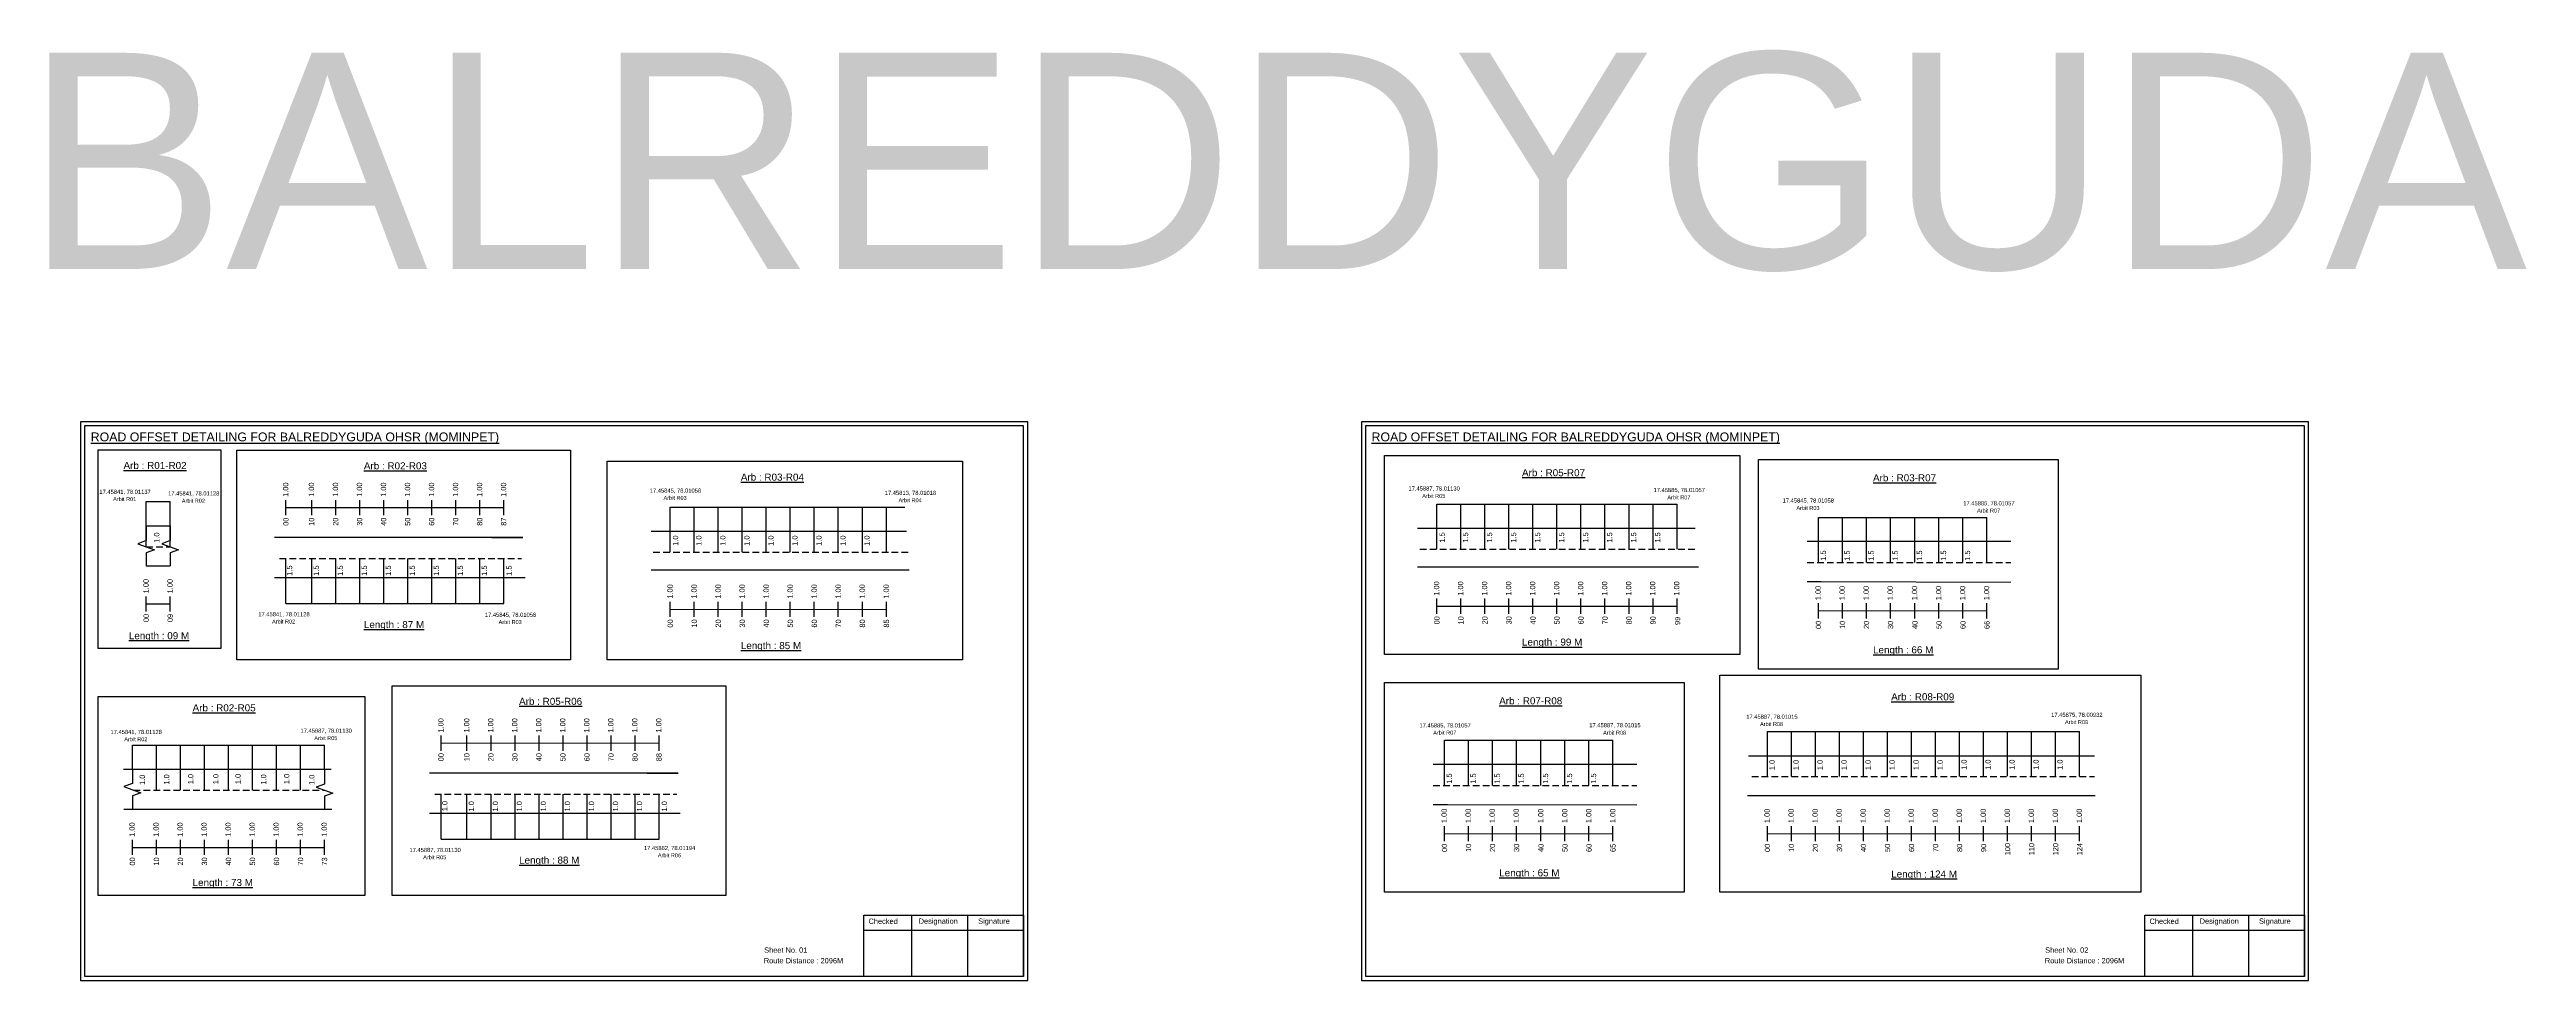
# Model space of a CAD drawing. Header units: inches. Extents: x 1111 to 5168, y 343 to 1601.
# Drawn here: x 1111 to 2514, y 343 to 871 of the extents above; entities that cross this region are included whole.
import ezdxf

# ---------------------------------------------------------------- set-up
doc = ezdxf.new("R2010")
doc.units = ezdxf.units.IN
doc.header["$MEASUREMENT"] = 0
doc.linetypes.add('DASHED2', pattern=[0.375, 0.25, -0.125])
for name, color, linetype in [('PDF_Geometry', 7, 'Continuous'), ('PDF_Text', 5, 'Continuous'), ('pipe', 5, 'Continuous')]:
    doc.layers.add(name, color=color, linetype=linetype)
doc.styles.add('PDF Arial', font='arial.ttf')
doc.styles.get("Standard").update_dxf_attribs({"font": 'arial.ttf'})

msp = doc.modelspace()

# ---------------------------------------------------------------- linework, layer by layer
at = {"color": 5}
for p, q in [((1166, 614.5), (1179.6, 614.5)), ((1462.8, 611.4), (1595.6, 611.4)), ((1897, 613.1), (2033, 613.1)), ((2113.1, 605.6), (2208.5, 605.6)), ((1245.1, 556.7), (1368.6, 556.7)), ((1901.3, 479.2), (1996.7, 479.2)), ((2084.2, 484.2), (2261, 484.2)), ((1158.2, 476.5), (1267, 476.5)), ((1333, 423.2), (1456.5, 423.2))]:
    msp.add_line(p, q, dxfattribs=at)
for p, q in [((1166, 588.9), (1166, 614.5)), ((1179.6, 588.9), (1179.6, 614.5)), ((1462.8, 585.9), (1462.8, 611.4)), ((1476.4, 585.9), (1476.4, 611.4)), ((1490, 585.9), (1490, 611.4)), ((1503.6, 585.9), (1503.6, 611.4)), ((1517.2, 585.9), (1517.2, 611.4)), ((1530.8, 585.9), (1530.8, 611.4)), ((1544.4, 585.9), (1544.4, 611.4)), ((1558, 585.9), (1558, 611.4)), ((1571.6, 585.9), (1571.6, 611.4)), ((1585.2, 585.9), (1585.2, 611.4)), ((1897, 587.6), (1897, 613.1)), ((1910.6, 587.6), (1910.6, 613.1)), ((1924.2, 587.6), (1924.2, 613.1)), ((1937.8, 587.6), (1937.8, 613.1)), ((1951.4, 587.6), (1951.4, 613.1)), ((1965, 587.6), (1965, 613.1)), ((1978.6, 587.6), (1978.6, 613.1)), ((1992.2, 587.6), (1992.2, 613.1)), ((2005.8, 587.6), (2005.8, 613.1)), ((2019.4, 587.6), (2019.4, 613.1)), ((2033, 587.6), (2033, 613.1)), ((2113.1, 580), (2113.1, 605.6)), ((2126.7, 580), (2126.7, 605.6)), ((2140.3, 580), (2140.3, 605.6)), ((2153.9, 580), (2153.9, 605.6)), ((2167.7, 580), (2167.7, 605.6)), ((2181.3, 580), (2181.3, 605.6)), ((2194.9, 580), (2194.9, 605.6)), ((2208.5, 580), (2208.5, 605.6)), ((1166, 600.8), (1179.6, 600.8)), ((1379.4, 594.1), (1238.6, 594.1)), ((1361.8, 594.1), (1379.4, 594.1)), ((1452, 597.8), (1596.7, 597.8)), ((1886.1, 599.5), (2043.3, 599.5)), ((2222.1, 591.9), (2106.7, 591.9)), ((1166, 578.1), (1179.6, 578.1)), ((1245.1, 556.7), (1245.1, 582.3)), ((1259.8, 556.7), (1259.8, 582.3)), ((1273.4, 556.7), (1273.4, 582.3)), ((1287, 556.7), (1287, 582.3)), ((1300.6, 556.7), (1300.6, 582.3)), ((1314.2, 556.7), (1314.2, 582.3)), ((1327.8, 556.7), (1327.8, 582.3)), ((1341.4, 556.7), (1341.4, 582.3)), ((1355, 556.7), (1355, 582.3)), ((1368.6, 556.7), (1368.6, 582.3)), ((1598.2, 575.6), (1452, 575.6)), ((2045.1, 577.3), (1886.1, 577.3)), ((1238.6, 571.5), (1270.7, 571.5)), ((1270.7, 571.5), (1380.6, 571.5)), ((2106.7, 569.2), (2114.7, 569.2)), ((2114.7, 569.2), (2222.1, 568.9)), ((1901.3, 453.6), (1901.3, 479.2)), ((1914.9, 453.6), (1914.9, 479.2)), ((1928.5, 453.6), (1928.5, 479.2)), ((1942.1, 453.6), (1942.1, 479.2)), ((1955.9, 453.6), (1955.9, 479.2)), ((1969.5, 453.6), (1969.5, 479.2)), ((1983.1, 453.6), (1983.1, 479.2)), ((1996.7, 453.6), (1996.7, 479.2)), ((2084.2, 458.7), (2084.2, 484.2)), ((2097.8, 458.7), (2097.8, 484.2)), ((2111.4, 458.7), (2111.4, 484.2)), ((2125, 458.7), (2125, 484.2)), ((2138.6, 458.7), (2138.6, 484.2)), ((2152.2, 458.7), (2152.2, 484.2)), ((2165.8, 458.7), (2165.8, 484.2)), ((2179.4, 458.7), (2179.4, 484.2)), ((2193, 458.7), (2193, 484.2)), ((2206.5, 458.8), (2206.5, 484.4)), ((2220.1, 458.8), (2220.1, 484.4)), ((2233.7, 458.8), (2233.7, 484.4)), ((2247.3, 458.8), (2247.3, 484.4)), ((2261, 458.7), (2261, 484.2)), ((1158.2, 462.8), (1158.2, 476.5)), ((1171.8, 451), (1171.8, 476.5)), ((1185.4, 451), (1185.4, 476.5)), ((1199, 451), (1199, 476.5)), ((1212.6, 451), (1212.6, 476.5)), ((1226.2, 451), (1226.2, 476.5)), ((1239.8, 451), (1239.8, 476.5)), ((1253.4, 451), (1253.4, 476.5)), ((1267, 462.8), (1267, 476.5)), ((2010.3, 465.5), (1894.9, 465.5)), ((2073.5, 470.5), (2269.4, 470.5)), ((1153.2, 462.8), (1270.8, 462.9)), ((1467.3, 460.6), (1326.5, 460.6)), ((1449.7, 460.6), (1467.3, 460.6)), ((1153.3, 440.2), (1271.1, 440.2)), ((1326.5, 437.9), (1358.6, 437.9)), ((1333, 423.2), (1333, 448.7)), ((1347.7, 423.2), (1347.7, 448.7)), ((1358.6, 437.9), (1468.5, 437.9)), ((1361.3, 423.2), (1361.3, 448.7)), ((1374.9, 423.2), (1374.9, 448.7)), ((1388.5, 423.2), (1388.5, 448.7)), ((1402.1, 423.2), (1402.1, 448.7)), ((1415.7, 423.2), (1415.7, 448.7)), ((1429.3, 423.2), (1429.3, 448.7)), ((1442.9, 423.2), (1442.9, 448.7)), ((1456.5, 423.2), (1456.5, 448.7)), ((1894.9, 442.8), (1903, 442.8)), ((1903, 442.8), (2010.3, 442.6)), ((2073, 447.9), (2269.8, 447.9))]:
    msp.add_line(p, q)
at = {"color": 217, "true_color": 0x93278f}
for p, q in [((1245.1, 606.9), (1245.1, 615.4)), ((1245.1, 611.2), (1368.6, 611.2)), ((1259.8, 606.9), (1259.8, 615.4)), ((1273.4, 606.9), (1273.4, 615.4)), ((1287, 606.9), (1287, 615.4)), ((1300.6, 606.9), (1300.6, 615.4)), ((1314.2, 606.9), (1314.2, 615.4)), ((1327.8, 606.9), (1327.8, 615.4)), ((1341.4, 606.9), (1341.4, 615.4)), ((1355, 606.9), (1355, 615.4)), ((1368.6, 606.9), (1368.6, 615.4)), ((1166, 552.2), (1166, 560.8)), ((1166, 556.5), (1179.6, 556.5)), ((1179.6, 552.2), (1179.6, 560.8)), ((1462.8, 549.2), (1462.8, 557.7)), ((1462.8, 553.4), (1585.2, 553.5)), ((1476.4, 549.2), (1476.4, 557.7)), ((1490, 549.2), (1490, 557.7)), ((1503.6, 549.2), (1503.6, 557.7)), ((1517.2, 549.2), (1517.2, 557.7)), ((1530.8, 549.2), (1530.8, 557.7)), ((1544.4, 549.2), (1544.4, 557.7)), ((1558, 549.2), (1558, 557.7)), ((1571.6, 549.2), (1571.6, 557.7)), ((1585.2, 549.2), (1585.2, 557.7)), ((1897, 550.9), (1897, 559.5)), ((1897, 555.2), (2033, 555.2)), ((1910.6, 550.9), (1910.6, 559.5)), ((1924.2, 550.9), (1924.2, 559.5)), ((1937.8, 550.9), (1937.8, 559.5)), ((1951.4, 550.9), (1951.4, 559.5)), ((1965, 550.9), (1965, 559.5)), ((1978.6, 550.9), (1978.6, 559.5)), ((1992.2, 550.9), (1992.2, 559.5)), ((2005.8, 550.9), (2005.8, 559.5)), ((2019.4, 550.9), (2019.4, 559.5)), ((2033, 550.9), (2033, 559.5)), ((2113.1, 548.3), (2113.1, 556.9)), ((2113.1, 552.6), (2208.5, 552.7)), ((2126.7, 548.3), (2126.7, 556.9)), ((2140.3, 548.3), (2140.3, 556.9)), ((2153.9, 548.3), (2153.9, 556.9)), ((2167.7, 548.3), (2167.7, 556.9)), ((2181.3, 548.3), (2181.3, 556.9)), ((2194.9, 548.3), (2194.9, 556.9)), ((2208.5, 548.3), (2208.5, 556.9)), ((1333, 473.3), (1333, 481.9)), ((1333, 477.6), (1456.5, 477.7)), ((1347.7, 473.3), (1347.7, 481.9)), ((1361.3, 473.3), (1361.3, 481.9)), ((1374.9, 473.3), (1374.9, 481.9)), ((1388.5, 473.3), (1388.5, 481.9)), ((1402.1, 473.3), (1402.1, 481.9)), ((1415.7, 473.3), (1415.7, 481.9)), ((1429.3, 473.3), (1429.3, 481.9)), ((1442.9, 473.3), (1442.9, 481.9)), ((1456.5, 473.3), (1456.5, 481.9)), ((1158.2, 414.3), (1158.2, 422.8)), ((1171.8, 414.3), (1171.8, 422.8)), ((1185.4, 414.3), (1185.4, 422.8)), ((1199, 414.3), (1199, 422.8)), ((1212.6, 414.3), (1212.6, 422.8)), ((1226.2, 414.3), (1226.2, 422.8)), ((1239.8, 414.3), (1239.8, 422.8)), ((1253.4, 414.3), (1253.4, 422.8)), ((1267, 414.3), (1267, 422.8)), ((1901.3, 422), (1901.3, 430.5)), ((1901.3, 426.2), (1996.7, 426.3)), ((1914.9, 422), (1914.9, 430.5)), ((1928.5, 422), (1928.5, 430.5)), ((1942.1, 422), (1942.1, 430.5)), ((1955.9, 422), (1955.9, 430.5)), ((1969.5, 422), (1969.5, 430.5)), ((1983.1, 422), (1983.1, 430.5)), ((1996.7, 422), (1996.7, 430.5)), ((2084.2, 422), (2084.2, 430.5)), ((2084.2, 426.2), (2261, 426.3)), ((2097.8, 422), (2097.8, 430.5)), ((2111.4, 422), (2111.4, 430.5)), ((2125, 422), (2125, 430.5)), ((2138.6, 422), (2138.6, 430.5)), ((2152.2, 422), (2152.2, 430.5)), ((2165.8, 422), (2165.8, 430.5)), ((2179.4, 422), (2179.4, 430.5)), ((2193, 422), (2193, 430.5)), ((2206.6, 422), (2206.6, 430.5)), ((2220.2, 422), (2220.2, 430.5)), ((2233.8, 422), (2233.8, 430.5)), ((2247.4, 422), (2247.4, 430.5)), ((2261, 422), (2261, 430.5)), ((1158.2, 418.5), (1267, 418.5))]:
    msp.add_line(p, q, dxfattribs=at)
at = {"linetype": 'DASHED2', "ltscale": 15}
for p, q in [((1166, 588.9), (1179.6, 588.9)), ((1241.5, 582.3), (1378.6, 582.3)), ((1453.2, 585.9), (1597.6, 585.9)), ((1887.4, 587.6), (2043.3, 587.6)), ((2106.7, 580), (2222.1, 580)), ((1158.9, 451), (1267, 451)), ((1894.9, 453.6), (2010.3, 453.6)), ((2075.3, 458.7), (2269.5, 458.7)), ((1329.4, 448.7), (1466.5, 448.7))]:
    msp.add_line(p, q, dxfattribs=at)
for points in [[(1138.9, 643.9), (1208.3, 643.9), (1208.3, 531.3), (1138.9, 531.3)], [(1217.4, 643.7), (1406.3, 643.7), (1406.3, 524.9), (1217.4, 524.9)], [(1427.1, 637.5), (1628.3, 637.5), (1628.3, 524.9), (1427.1, 524.9)], [(1867.4, 640.6), (2068.6, 640.6), (2068.6, 527.9), (1867.4, 527.9)], [(2079.2, 638.4), (2248.8, 638.4), (2248.8, 519.6), (2079.2, 519.6)], [(1305.3, 510.1), (1494.2, 510.1), (1494.2, 391.3), (1305.3, 391.3)], [(1867.4, 512), (2037, 512), (2037, 393.2), (1867.4, 393.2)], [(1138.9, 504), (1289.8, 504), (1289.8, 391.3), (1138.9, 391.3)]]:
    msp.add_lwpolyline(points, close=True)
at = {"linetype": 'Continuous'}
for points in [[(1166, 600.8), (1166, 592.4), (1161.3, 590.6), (1170.8, 587.2), (1166, 585.5), (1166, 578.1)], [(1179.6, 600.8), (1179.6, 592.4), (1174.9, 590.6), (1184.4, 587.2), (1179.6, 585.5), (1179.6, 578.1)], [(1158.2, 463.1), (1158.2, 454.7), (1153.4, 453), (1162.9, 449.5), (1158.2, 447.8), (1158.2, 440.4)], [(1267, 462.8), (1267, 454.4), (1262.2, 452.7), (1271.7, 449.2), (1267, 447.5), (1267, 440.2)]]:
    msp.add_lwpolyline(points, dxfattribs=at)
at = {"layer": 'PDF_Geometry'}
for points in [[(1128.8, 659.8), (1128.8, 343), (1665.3, 343), (1665.3, 659.8)], [(1854.3, 659.8), (1854.3, 343), (2390.7, 343), (2390.7, 659.8)], [(1131.1, 657.4), (1131.1, 345.5), (1662.8, 345.5), (1662.8, 657.4)], [(1856.6, 657.4), (1856.6, 345.5), (2388.3, 345.5), (2388.3, 657.4)]]:
    msp.add_lwpolyline(points, close=True, dxfattribs=at)
at = {"layer": 'PDF_Geometry', "color": 242, "true_color": 0xcc1f26}
for points in [[(1662.8, 345.4), (1572.5, 345.4), (1572.5, 380), (1662.8, 380)], [(2388.3, 345.4), (2298, 345.4), (2298, 380), (2388.3, 380)]]:
    msp.add_lwpolyline(points, close=True, dxfattribs=at)
for points in [[(1599.5, 380), (1599.5, 345.4)], [(1631.2, 380), (1631.2, 345.4)], [(2325, 380), (2325, 345.4)], [(2356.7, 380), (2356.7, 345.4)], [(1572.5, 371.6), (1662.8, 371.6)], [(2298, 371.6), (2388.3, 371.6)]]:
    msp.add_lwpolyline(points, dxfattribs=at)
at = {"layer": 'pipe', "color": 0}
msp.add_lwpolyline([(2057.3, 516.1), (2295.6, 516.1), (2295.6, 393.2), (2057.3, 393.2)], close=True, dxfattribs=at)

# ---------------------------------------------------------------- texts
for s, height, p in [('BALREDDYGUDA ', 122.535, (1097.2, 746.4)), ('Sheet No. 01', 3, (1516, 358.8)), ('Route Distance : 2096M', 3, (1515.8, 352.8)), ('Route Distance : 2096M', 3, (2241.3, 352.8)), ('Sheet No. 02', 3, (2241.5, 358.8))]:
    msp.add_text(s, height=height).set_placement(p)
at = {"color": 242, "true_color": 0xcd2027}
for s, height, p in [('%%UROAD OFFSET DETAILING FOR BALREDDYGUDA OHSR (MOMINPET)', 5, (1134.6, 648.7)), ('%%UROAD OFFSET DETAILING FOR BALREDDYGUDA OHSR (MOMINPET)', 5, (1860, 648.7)), ('%%UArb : R01-R02', 4, (1153.2, 633)), ('%%UArb : R02-R03', 4, (1289.3, 632.8)), ('%%UArb : R05-R07', 4, (1945.2, 628.9)), ('%%UArb : R03-R04', 4, (1502.8, 626.4)), ('%%UArb : R03-R07', 4, (2144, 626)), ('%%ULength : 09 M', 4, (1156.2, 536.5)), ('%%ULength : 87 M', 4, (1289.3, 542.8)), ('%%ULength : 85 M', 4, (1502.8, 530.9)), ('%%ULength : 99 M', 4, (1945.2, 532.9)), ('%%ULength : 66 M', 4, (2144, 528.5)), ('%%UArb : R08-R09', 4, (2154.3, 501.9)), ('%%UArb : R02-R05', 4, (1192.3, 495.6)), ('%%UArb : R05-R06', 4, (1377.2, 499.3)), ('%%UArb : R07-R08', 4, (1932.3, 499.6)), ('%%ULength : 88 M', 4, (1377.2, 409.3)), ('%%ULength : 73 M', 4, (1192.3, 396.6)), ('%%ULength : 65 M', 4, (1932.3, 402.1)), ('%%ULength : 124 M', 4, (2154.3, 401.4))]:
    msp.add_text(s, height=height, dxfattribs=at).set_placement(p)
at = {"color": 5}
for s, height, p in [('17.45841, 78.01137', 2.34, (1139.5, 618.9)), ('17.45841, 78.01128', 2.34, (1178.4, 618)), ('17.45845, 78.01058', 2.34, (1451.2, 619.6)), ('Arbit R03', 2.25, (1459, 615.5)), ('17.45813, 78.01018', 2.34, (1584.3, 618.3)), ('17.45887, 78.01130', 2.34, (1880.9, 620.8)), ('Arbit R05', 2.25, (1888.7, 616.6)), ('17.45885, 78.01057', 2.34, (2019.7, 619.9)), ('Arbit R07', 2.25, (2027.5, 615.8)), ('Arbit R01', 2.25, (1147.3, 614.8)), ('Arbit R02', 2.25, (1186.2, 613.9)), ('Arbit R04', 2.25, (1592.1, 614.2)), ('17.45845, 78.01058', 2.34, (2092.8, 614)), ('Arbit R03', 2.25, (2100.6, 609.8)), ('17.45885, 78.01057', 2.34, (2195.1, 612.4)), ('Arbit R07', 2.25, (2202.9, 608.3)), ('17.45841, 78.01128', 2.34, (1229.5, 549.5)), ('Arbit R02', 2.25, (1237.3, 545.4)), ('17.45845, 78.01058', 2.34, (1357.8, 549.2)), ('Arbit R03', 2.25, (1365.6, 545.1)), ('17.45887, 78.01015', 2.34, (2072.2, 491.4)), ('17.45875, 78.00932', 2.34, (2244.9, 492.5)), ('17.45841, 78.01128', 2.34, (1145.8, 482.8)), ('Arbit R02', 2.25, (1153.6, 478.7)), ('17.45887, 78.01130', 2.34, (1253.4, 483.5)), ('Arbit R05', 2.25, (1261.2, 479.3)), ('17.45885, 78.01057', 2.34, (1887.1, 486.5)), ('Arbit R07', 2.25, (1894.9, 482.4)), ('17.45887, 78.01015', 2.34, (1983.3, 486.6)), ('Arbit R08', 2.25, (1991.1, 482.4)), ('Arbit R08', 2.25, (2080, 487.3)), ('Arbit R09', 2.25, (2252.7, 488.4)), ('17.45887, 78.01130', 2.34, (1315.1, 415.9)), ('Arbit R05', 2.25, (1322.9, 411.8)), ('17.45882, 78.01194', 2.34, (1447.9, 417)), ('Arbit R06', 2.25, (1455.8, 412.9))]:
    msp.add_text(s, height=height, dxfattribs=at).set_placement(p)
at = {"color": 217, "true_color": 0x93278f}
for s, p in [('1.00', (1246.5, 617.2)), ('1.00', (1261.1, 617.2)), ('1.00', (1274.7, 617.2)), ('1.00', (1288.3, 617.2)), ('1.00', (1301.9, 617.2)), ('1.00', (1315.5, 617.2)), ('1.00', (1329.1, 617.2)), ('1.00', (1342.7, 617.2)), ('1.00', (1356.3, 617.2)), ('1.00', (1369.9, 617.2)), ('00', (1246.6, 600.8)), ('10', (1261.2, 600.8)), ('20', (1274.8, 600.8)), ('30', (1288.4, 600.8)), ('40', (1302, 600.8)), ('50', (1315.6, 600.8)), ('60', (1329.2, 600.8)), ('70', (1342.8, 600.8)), ('80', (1356.4, 600.8)), ('87', (1370, 600.8)), ('1.00', (1167.4, 562.5)), ('1.00', (1181, 562.5)), ('1.00', (1464.2, 559.5)), ('1.00', (1477.8, 559.5)), ('1.00', (1491.4, 559.5)), ('1.00', (1505, 559.5)), ('1.00', (1518.6, 559.5)), ('1.00', (1532.2, 559.5)), ('1.00', (1545.8, 559.5)), ('1.00', (1559.4, 559.5)), ('1.00', (1573, 559.5)), ('1.00', (1586.6, 559.5)), ('1.00', (1898.3, 561.2)), ('1.00', (1911.9, 561.2)), ('1.00', (1925.5, 561.2)), ('1.00', (1939.1, 561.2)), ('1.00', (1952.7, 561.2)), ('1.00', (1966.3, 561.2)), ('1.00', (1979.9, 561.2)), ('1.00', (1993.5, 561.2)), ('1.00', (2007.1, 561.2)), ('1.00', (2020.7, 561.2)), ('1.00', (2034.3, 561.2)), ('1.00', (2114.4, 558.6)), ('1.00', (2128, 558.6)), ('1.00', (2141.6, 558.6)), ('1.00', (2155.2, 558.6)), ('1.00', (2169, 558.6)), ('1.00', (2182.6, 558.6)), ('1.00', (2196.2, 558.6)), ('1.00', (2209.8, 558.6)), ('00', (1167.5, 546.2)), ('09', (1181.1, 546.2)), ('00', (1464.3, 543.1)), ('10', (1477.9, 543.1)), ('20', (1491.5, 543.1)), ('30', (1505.1, 543.1)), ('40', (1518.7, 543.1)), ('50', (1532.3, 543.1)), ('60', (1545.9, 543.1)), ('70', (1559.5, 543.1)), ('80', (1573.1, 543.1)), ('85', (1586.7, 543.1)), ('00', (1898.5, 544.9)), ('10', (1912.1, 544.9)), ('20', (1925.7, 544.9)), ('30', (1939.3, 544.9)), ('40', (1952.9, 544.9)), ('50', (1966.5, 544.9)), ('60', (1980.1, 544.9)), ('70', (1993.7, 544.9)), ('80', (2007.3, 544.9)), ('90', (2020.9, 544.9)), ('99', (2034.8, 544.6)), ('00', (2114.6, 542.3)), ('10', (2128.2, 542.3)), ('20', (2141.8, 542.3)), ('30', (2155.4, 542.3)), ('40', (2169.2, 542.3)), ('50', (2182.8, 542.3)), ('60', (2196.4, 542.3)), ('66', (2210, 542.3)), ('1.00', (1334.4, 483.6)), ('1.00', (1349, 483.6)), ('1.00', (1362.6, 483.6)), ('1.00', (1376.2, 483.6)), ('1.00', (1389.8, 483.6)), ('1.00', (1403.4, 483.6)), ('1.00', (1417, 483.6)), ('1.00', (1430.6, 483.6)), ('1.00', (1444.2, 483.6)), ('1.00', (1457.8, 483.6)), ('00', (1334.5, 467.3)), ('10', (1349.1, 467.3)), ('20', (1362.7, 467.3)), ('30', (1376.3, 467.3)), ('40', (1389.9, 467.3)), ('50', (1403.5, 467.3)), ('60', (1417.1, 467.3)), ('70', (1430.7, 467.3)), ('80', (1444.3, 467.3)), ('88', (1457.9, 467.3)), ('1.00', (1902.6, 432.3)), ('1.00', (1916.2, 432.3)), ('1.00', (1929.8, 432.3)), ('1.00', (1943.4, 432.3)), ('1.00', (1957.3, 432.3)), ('1.00', (1970.9, 432.3)), ('1.00', (1984.5, 432.3)), ('1.00', (1998.1, 432.3)), ('1.00', (2085.5, 432.3)), ('1.00', (2099.1, 432.3)), ('1.00', (2112.7, 432.3)), ('1.00', (2126.3, 432.3)), ('1.00', (2139.9, 432.3)), ('1.00', (2153.5, 432.3)), ('1.00', (2167.1, 432.3)), ('1.00', (2180.7, 432.3)), ('1.00', (2194.3, 432.3)), ('1.00', (2207.9, 432.3)), ('1.00', (2221.5, 432.3)), ('1.00', (2235.1, 432.3)), ('1.00', (2248.7, 432.3)), ('1.00', (2262.3, 432.3)), ('1.00', (1159.5, 424.5)), ('1.00', (1173.1, 424.5)), ('1.00', (1186.7, 424.5)), ('1.00', (1200.3, 424.5)), ('1.00', (1213.9, 424.5)), ('1.00', (1227.5, 424.5)), ('1.00', (1241.1, 424.5)), ('1.00', (1254.7, 424.5)), ('1.00', (1268.3, 424.5)), ('124', (2262.5, 414)), ('00', (1159.7, 408.2)), ('10', (1173.3, 408.2)), ('20', (1186.9, 408.2)), ('30', (1200.5, 408.2)), ('40', (1214.1, 408.2)), ('50', (1227.7, 408.2)), ('60', (1241.3, 408.2)), ('70', (1254.9, 408.2)), ('73', (1268.5, 408.2)), ('00', (1902.8, 415.9)), ('10', (1916.4, 415.9)), ('20', (1930, 415.9)), ('30', (1943.6, 415.9)), ('40', (1957.4, 415.9)), ('50', (1971, 415.9)), ('60', (1984.6, 415.9)), ('65', (1998.2, 415.9)), ('00', (2085.7, 415.9)), ('10', (2099.3, 415.9)), ('20', (2112.9, 415.9)), ('30', (2126.5, 415.9)), ('40', (2140.1, 415.9)), ('50', (2153.7, 415.9)), ('60', (2167.3, 415.9)), ('70', (2180.9, 415.9)), ('80', (2194.5, 415.9)), ('90', (2208.1, 415.9)), ('100', (2221.7, 414)), ('110', (2235.3, 414)), ('120', (2248.9, 414))]:
    msp.add_text(s, height=3, rotation=90, dxfattribs=at).set_placement(p)
for s, p in [('1.0', (1173.5, 591.2)), ('1.0', (1467.3, 589.5)), ('1.0', (1480.5, 589.5)), ('1.0', (1494.1, 589.5)), ('1.0', (1507.7, 589.5)), ('1.0', (1521.3, 589.5)), ('1.0', (1534.9, 589.5)), ('1.0', (1548.5, 589.5)), ('1.0', (1562.1, 589.5)), ('1.0', (1575.7, 589.5)), ('1.5', (1901.5, 591.3)), ('1.5', (1914.7, 591.3)), ('1.5', (1928.3, 591.3)), ('1.5', (1941.9, 591.3)), ('1.5', (1955.5, 591.3)), ('1.5', (1969.1, 591.3)), ('1.5', (1982.7, 591.3)), ('1.5', (1996.3, 591.3)), ('1.5', (2009.9, 591.3)), ('1.5', (2023.5, 591.3)), ('1.5', (1248.7, 572.5)), ('1.5', (1263.8, 572.5)), ('1.5', (1277.4, 572.5)), ('1.5', (1291, 572.5)), ('1.5', (1304.6, 572.5)), ('1.5', (1318.2, 572.5)), ('1.5', (1331.8, 572.5)), ('1.5', (1345.4, 572.5)), ('1.5', (1359, 572.5)), ('1.5', (1373, 572.5)), ('1.5', (2117.3, 581)), ('1.5', (2130.8, 581)), ('1.5', (2144.4, 581)), ('1.5', (2158, 581)), ('1.5', (2171.8, 581)), ('1.5', (2185.4, 581)), ('1.5', (2199, 581)), ('1.0', (2088.3, 462.3)), ('1.0', (2101.9, 462.3)), ('1.0', (2115.5, 462.3)), ('1.0', (2129.1, 462.3)), ('1.0', (2142.7, 462.3)), ('1.0', (2156.3, 462.3)), ('1.0', (2169.9, 462.3)), ('1.0', (2183.5, 462.3)), ('1.0', (2197, 462.5)), ('1.0', (2210.6, 462.5)), ('1.0', (2224.2, 462.5)), ('1.0', (2237.8, 462.5)), ('1.0', (2251.4, 462.5)), ('1.0', (1165.3, 453.9)), ('1.0', (1179.1, 454.1)), ('1.0', (1192.7, 454.3)), ('1.0', (1206.9, 454.3)), ('1.0', (1219.5, 454.4)), ('1.0', (1234, 454.1)), ('1.0', (1247.1, 454.4)), ('1.0', (1261.3, 453.9)), ('1.5', (1905.5, 454.6)), ('1.5', (1919, 454.6)), ('1.5', (1932.6, 454.6)), ('1.5', (1946.2, 454.6)), ('1.5', (1960, 454.6)), ('1.5', (1973.6, 454.6)), ('1.5', (1987.2, 454.6)), ('1.0', (1336.6, 439)), ('1.0', (1351.7, 438.9)), ('1.0', (1365.3, 438.9)), ('1.0', (1378.9, 438.9)), ('1.0', (1392.5, 438.9)), ('1.0', (1406.1, 438.9)), ('1.0', (1419.7, 438.9)), ('1.0', (1433.3, 438.9)), ('1.0', (1446.9, 438.9)), ('1.0', (1461, 438.9))]:
    msp.add_text(s, height=3, rotation=90).set_placement(p)
at = {"layer": 'PDF_Text', "color": 7, "attachment_point": 7, "style": 'PDF Arial'}
for s, insert, char_height in [('Checked', (1575.1, 375.1), 3), ('Designation', (1603.5, 374.3), 3.001), ('Signature', (1637.2, 374.3), 3), ('Checked', (2300.6, 375.1), 3), ('Designation', (2329, 374.3), 3.001), ('Signature', (2362.6, 374.3), 3)]:
    msp.add_mtext(s, dxfattribs=dict(at, insert=insert, char_height=char_height))

doc.saveas('drawing.dxf')
